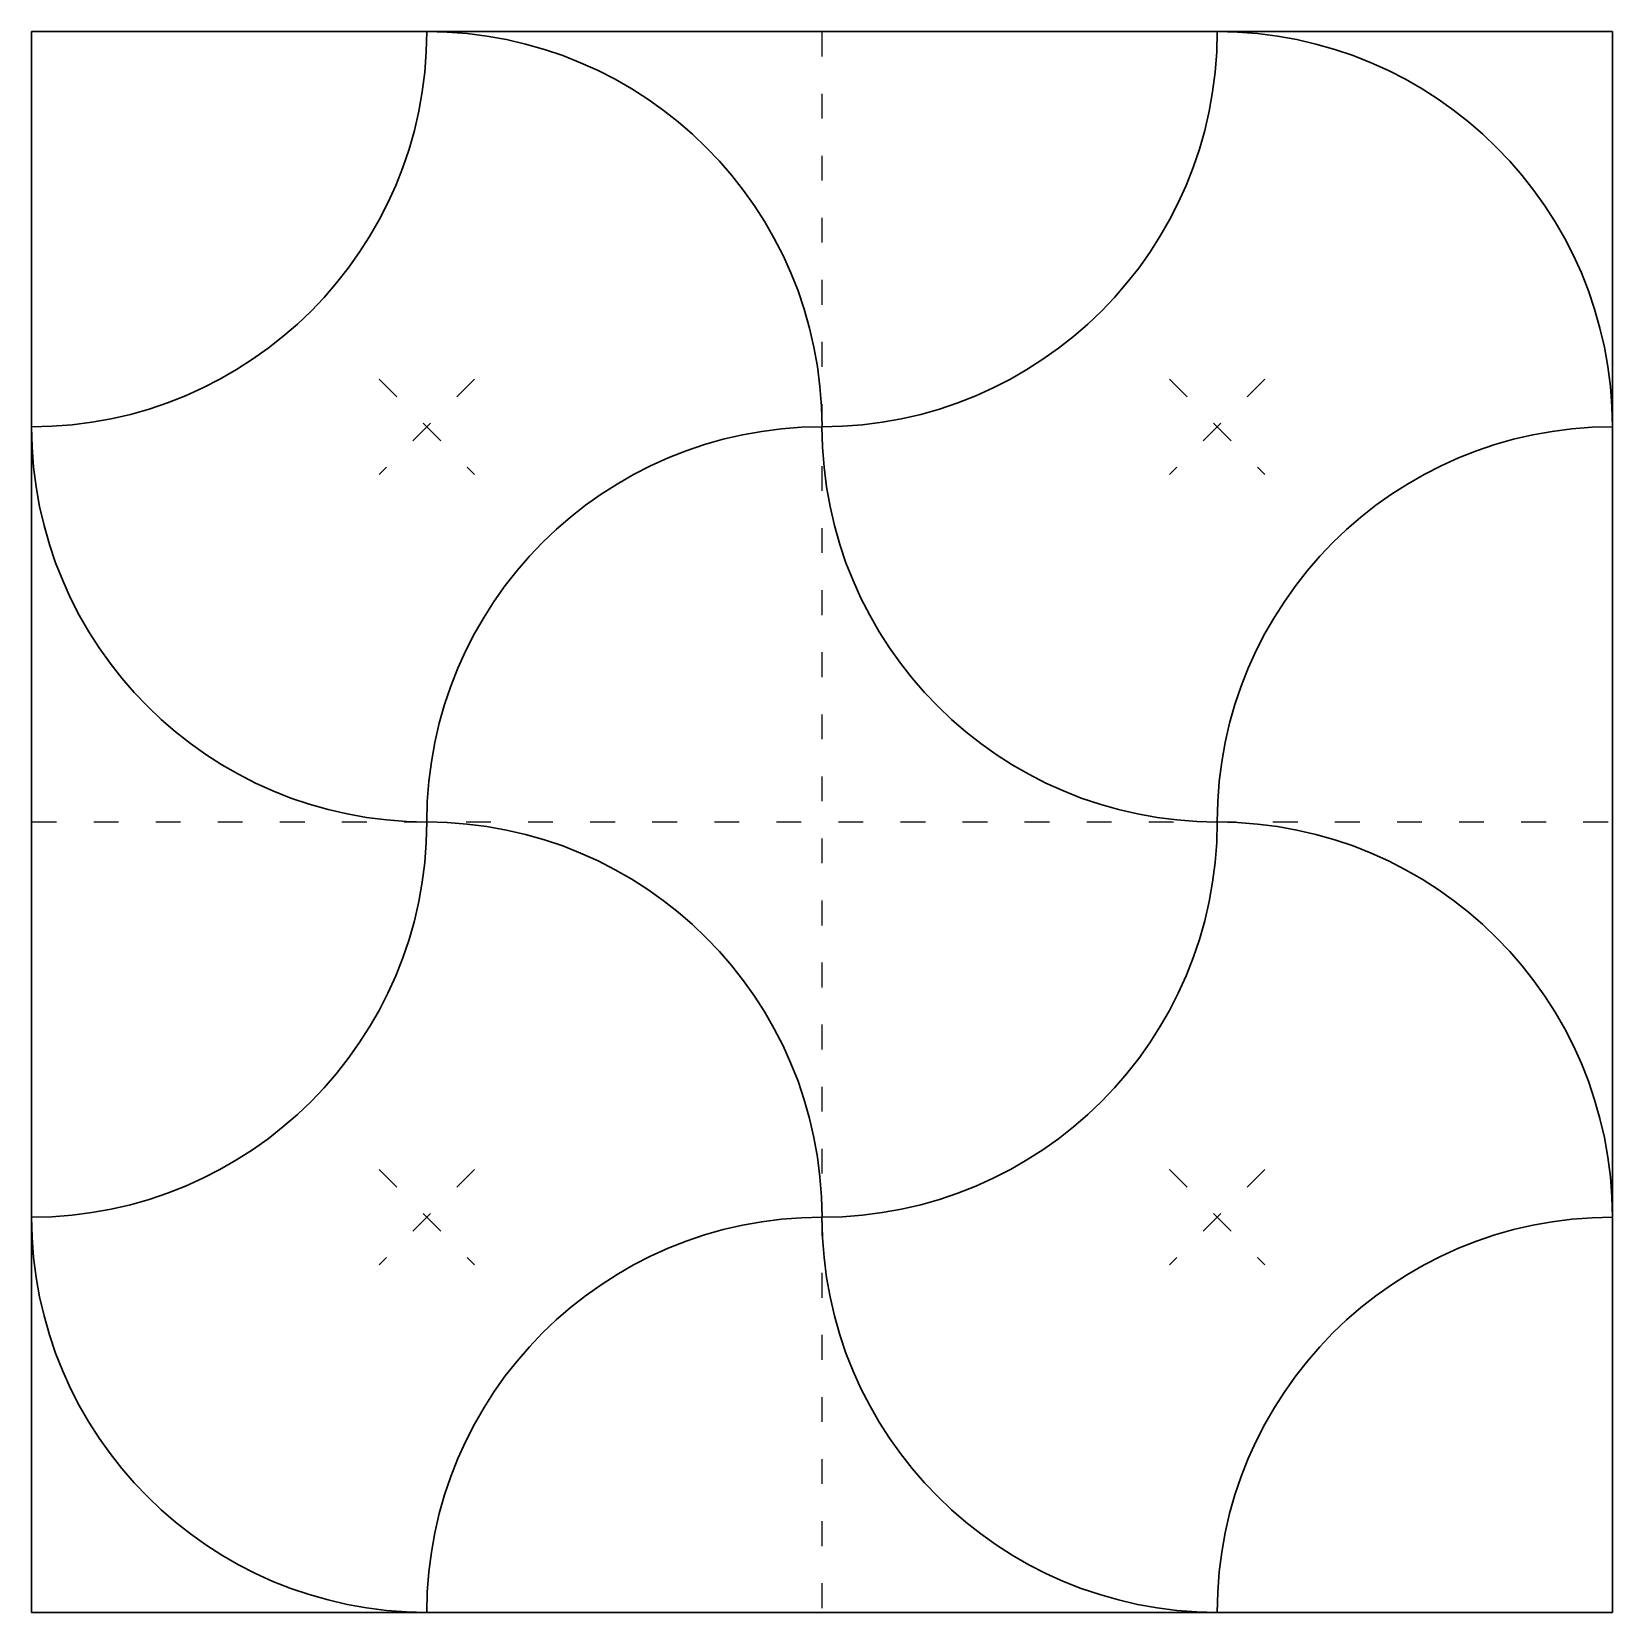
# Model space of a CAD drawing. Header units: millimetres. Extents: x 972 to 6943, y 1448 to 1632.
# Drawn here: x 4078.3 to 4177.7, y 1490.4 to 1589.7 of the extents above; entities that cross this region are included whole.
import ezdxf

# ---------------------------------------------------------------- set-up
doc = ezdxf.new("R2010")
doc.units = ezdxf.units.MM
doc.linetypes.add('ACAD_ISO03W100', pattern=[30, 12, -18])
doc.layers.add('contornos', color=7, linetype='Continuous', lineweight=30)
doc.layers.add('ejes', color=7, linetype='ACAD_ISO03W100')

msp = doc.modelspace()

# ---------------------------------------------------------------- linework, layer by layer
at = {"layer": 'contornos', "ltscale": 0.13}
msp.add_lwpolyline([(4177.65, 1490.401), (4177.65, 1589.732), (4078.32, 1589.732), (4078.32, 1490.401)], close=True, dxfattribs=at)
for centre, start, end in [((4078.32, 1589.732), 270, 0), ((4103.153, 1564.899), 0, 90), ((4127.985, 1589.732), 270, 0), ((4152.818, 1564.899), 0, 90), ((4103.153, 1564.899), 180, 270), ((4127.985, 1540.067), 90, 180), ((4152.818, 1564.899), 180, 270), ((4177.65, 1540.067), 90, 180), ((4078.32, 1540.067), 270, 0), ((4103.153, 1515.234), 0, 90), ((4127.985, 1540.067), 270, 0), ((4152.818, 1515.234), 0, 90), ((4103.153, 1515.234), 180, 270), ((4127.985, 1490.401), 90, 180), ((4152.818, 1515.234), 180, 270), ((4177.65, 1490.401), 90, 180)]:
    msp.add_arc(centre, 24.833, start, end, dxfattribs=at)
at = {"layer": 'ejes', "ltscale": 0.13}
for p, q in [((4127.985, 1589.732), (4127.985, 1490.401)), ((4100.166, 1567.886), (4106.139, 1561.913)), ((4106.139, 1567.886), (4100.166, 1561.913)), ((4149.831, 1567.886), (4155.804, 1561.913)), ((4155.804, 1567.886), (4149.831, 1561.913)), ((4078.32, 1540.067), (4177.65, 1540.067)), ((4100.166, 1518.221), (4106.139, 1512.247)), ((4106.139, 1518.221), (4100.166, 1512.247)), ((4149.831, 1518.221), (4155.804, 1512.247)), ((4155.804, 1518.221), (4149.831, 1512.247))]:
    msp.add_line(p, q, dxfattribs=at)

doc.saveas('drawing.dxf')
